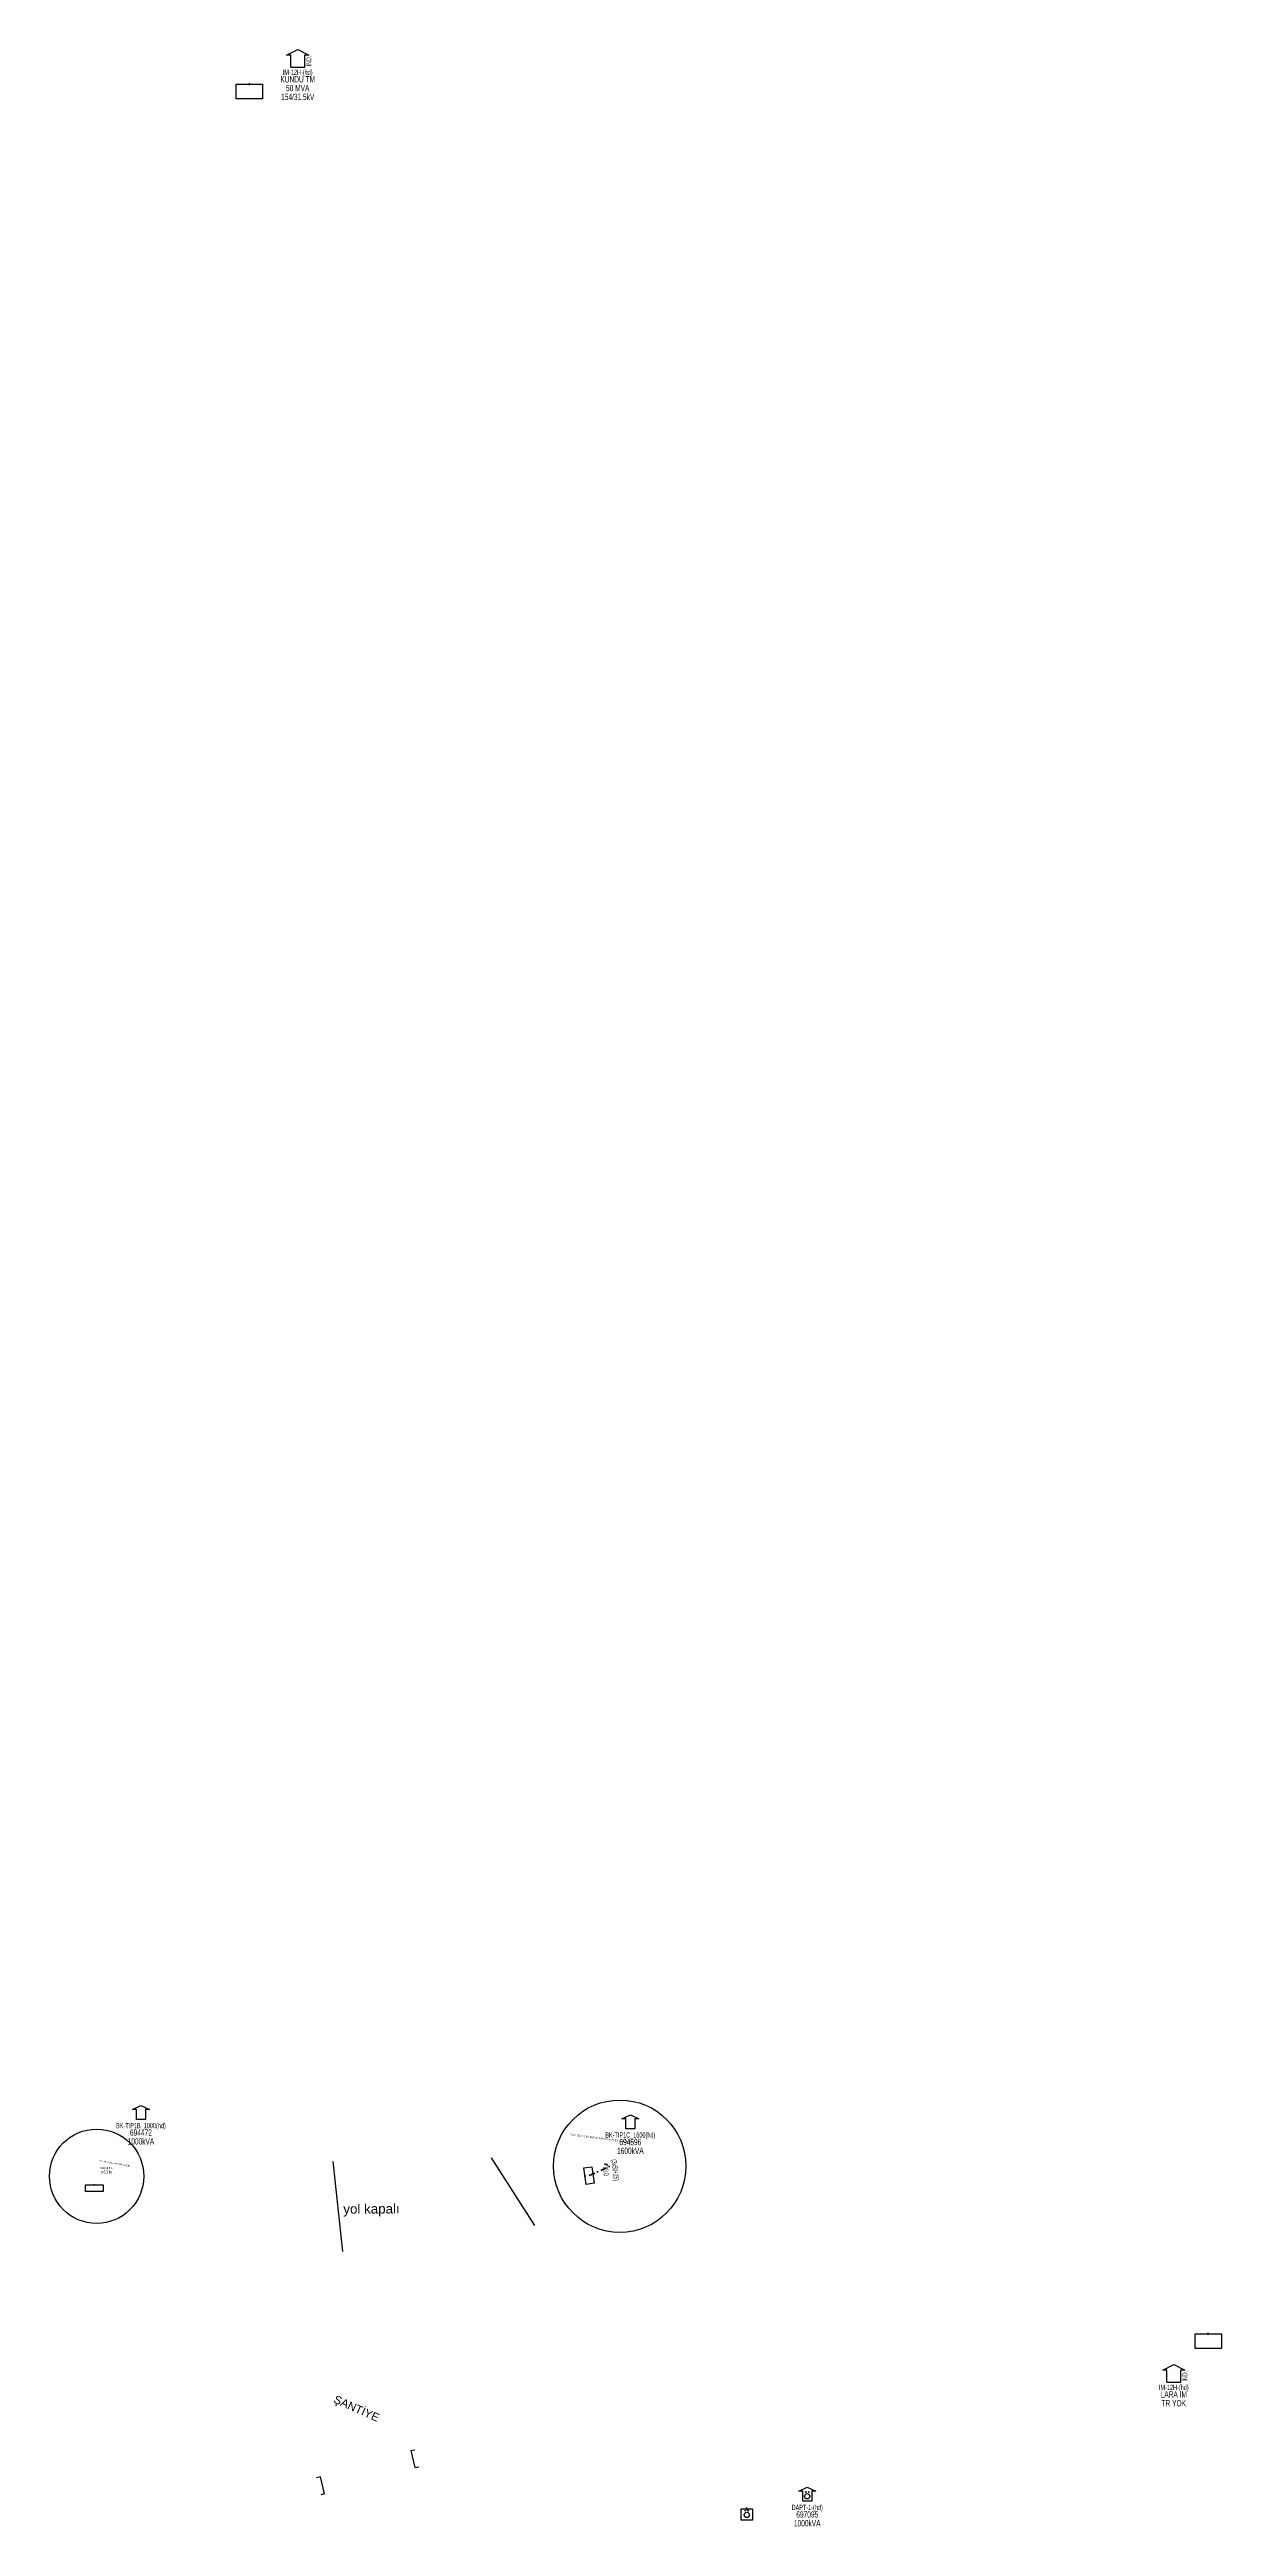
# Model space of a CAD drawing. Header units: millimetres. Extents: x 568462 to 571186, y 4080123 to 4081617.
# Drawn here: x 570719 to 571186, y 4080616 to 4081603 of the extents above; entities that cross this region are included whole.
import ezdxf
from ezdxf.enums import TextEntityAlignment as Align

# ---------------------------------------------------------------- set-up
doc = ezdxf.new("R2010")
doc.units = ezdxf.units.MM
doc.linetypes.add('DASHDOT', pattern=[5, 2.5, -1.25, 0, -1.25])
for name, color, linetype, lineweight in [('HAT_AG_YERALTI_MEVCUT', 126, 'DASHDOT', 50), ('KULLANICI', 4, 'Continuous', 25), ('TRAFO_MEVCUT', 5, 'Continuous', 30)]:
    doc.layers.add(name, color=color, linetype=linetype, lineweight=lineweight)
doc.layers.add('NIA_OG', color=6, linetype='Continuous')
doc.styles.get("Standard").update_dxf_attribs({"font": 'Arial'})

msp = doc.modelspace()

# ---------------------------------------------------------------- texts
at = {"layer": 'HAT_AG_YERALTI_MEVCUT', "lineweight": 30, "width": 0.53}
msp.add_text('23.0', height=2.05, rotation=276.584812, dxfattribs=at).set_placement((570941.459719, 4080757.799357), align=Align.TOP_CENTER)
msp.add_text('(3x50+25)', height=2.05, rotation=276.584812, dxfattribs=at).set_placement((570943.148504, 4080757.994303), align=Align.CENTER)
at = {"layer": 'KULLANICI'}
for s, height, rotation, p in [('6,3KV IBE-3  1997 MODEL 630 KVA AÇIK ŞALT  2KÇ+1ADY', 0.665299, 352.7468, (570926.130559, 4080771.96361)), ('6,3KV IBE-3  1997 MODEL 630 KVA AÇIK ŞALT  2KÇ+1ADY', 0.665299, 352.7468, (570926.130559, 4080771.96361)), ('2YA+1SYA 630 KVA 1998 MODEL', 0.592091, 350.0905, (570738.232883, 4080761.616795)), ('2YA+1SYA 630 KVA 1998 MODEL', 0.592091, 350.0905, (570738.232883, 4080761.616795))]:
    msp.add_text(s, height=height, rotation=rotation, dxfattribs=at).set_placement(p)
at = {"layer": 'KULLANICI', "width": 0.53}
for s, height, rotation, p in [('hücreler 31,5 kv', 0.825, 358.5312, (570741.106373, 4080758.978669)), ('hücreler 31,5 kv', 0.825, 358.5312, (570741.106373, 4080758.978669)), ('tr 6,3 kv', 1.3175, 359.5225, (570741.394852, 4080757.375511)), ('tr 6,3 kv', 1.3175, 359.5225, (570741.394852, 4080757.375511))]:
    msp.add_text(s, height=height, rotation=rotation, dxfattribs=at).set_placement(p, align=Align.MIDDLE_CENTER)
at = {"layer": 'KULLANICI'}
msp.add_text('yol kapalı', height=3.8134, rotation=0.231, dxfattribs=at).set_placement((570847.0498, 4080742.69), align=Align.MIDDLE_CENTER)
msp.add_text('yol kapalı', height=3.8134, rotation=0.231, dxfattribs=at).set_placement((570847.0498, 4080742.69), align=Align.MIDDLE_CENTER)
msp.add_text('ŞANTİYE', height=3.224, rotation=335.9849, dxfattribs=at).set_placement((570841.782341, 4080664.634816), align=Align.TOP_CENTER)
msp.add_text('ŞANTİYE', height=3.224, rotation=335.9849, dxfattribs=at).set_placement((570841.782341, 4080664.634816), align=Align.TOP_CENTER)
at = {"layer": 'TRAFO_MEVCUT', "width": 0.6}
for s, height, p in [('IM-12H-(hd)', 2.1, (570817.642996, 4081592.71604)), ('IM-12H-(hd)', 2.1, (570817.642996, 4081592.71604)), ('KUNDU TM', 2.5, (570817.642996, 4081589.71604)), ('KUNDU TM', 2.5, (570817.642996, 4081589.71604)), ('154/31.5kV', 2.5, (570817.642996, 4081582.71604)), ('154/31.5kV', 2.5, (570817.642996, 4081582.71604)), ('50 MVA', 2.5, (570817.642996, 4081586.21604)), ('50 MVA', 2.5, (570817.642996, 4081586.21604)), ('BK-TIP1B_1000(hd)', 2.1, (570755.179804, 4080774.785346)), ('BK-TIP1B_1000(hd)', 2.1, (570755.179804, 4080774.785346)), ('694472', 2.5, (570755.179804, 4080771.785346)), ('694472', 2.5, (570755.179804, 4080771.785346)), ('1000kVA', 2.5, (570755.179804, 4080768.285346)), ('1000kVA', 2.5, (570755.179804, 4080768.285346)), ('BK-TIP1C_1600(hd)', 2.1, (570950.181616, 4080771.029057)), ('BK-TIP1C_1600(hd)', 2.1, (570950.181616, 4080771.029057)), ('1600kVA', 2.5, (570950.181616, 4080764.529057)), ('1600kVA', 2.5, (570950.181616, 4080764.529057)), ('694596', 2.5, (570950.181616, 4080768.029057)), ('694596', 2.5, (570950.181616, 4080768.029057)), ('IM-12H-(hd)', 2.1, (571166.719473, 4080670.502477)), ('IM-12H-(hd)', 2.1, (571166.719473, 4080670.502477)), ('LARA IM', 2.5, (571166.719473, 4080667.502477)), ('LARA IM', 2.5, (571166.719473, 4080667.502477)), ('TR YOK', 2.5, (571166.719473, 4080664.002477)), ('TR YOK', 2.5, (571166.719473, 4080664.002477)), ('DAPT-1-(hd)', 2.1, (571020.660076, 4080622.680201)), ('DAPT-1-(hd)', 2.1, (571020.660076, 4080622.680201)), ('1000kVA', 2.5, (571020.660076, 4080616.180201)), ('1000kVA', 2.5, (571020.660076, 4080616.180201)), ('697095', 2.5, (571020.660076, 4080619.680201)), ('697095', 2.5, (571020.660076, 4080619.680201))]:
    msp.add_text(s, height=height, dxfattribs=at).set_placement(p, align=Align.CENTER)

# ---------------------------------------------------------------- blocks, each defined once
blk = doc.blocks.new('OG_NIA', base_point=(-43.6726, 128.9236))
at = {"layer": 'NIA_OG'}
for p, q in [((-43.672618, 132.403582), (-45.232618, 132.403582)), ((-43.672618, 125.443582), (-43.672618, 132.403582)), ((-43.672618, 125.443582), (-45.232618, 125.443582))]:
    blk.add_line(p, q, dxfattribs=at)
blk = doc.blocks.new('MEV_OZELBINA_KARE')
at = {"layer": 'TRAFO_MEVCUT', "linetype": 'Continuous'}
for p, q in [((-2.25, 2.25), (2.25, 2.25)), ((-2.25, -2.25), (-2.25, 2.25)), ((0, 1.8), (0, 2.7)), ((2.25, 2.25), (2.25, -2.25)), ((2.25, -2.25), (-2.25, -2.25))]:
    blk.add_line(p, q, dxfattribs=at)
for centre, radius in [((0, -0.215091), 1.049264), ((-0.592312, 1.488957), 0.15614), ((0.592312, 1.488957), 0.15614)]:
    blk.add_circle(centre, radius, dxfattribs=at)
blk = doc.blocks.new('MEV_DAPT_OZEL')
at = {"layer": 'TRAFO_MEVCUT', "linetype": 'Continuous'}
for p, q in [((-3.4, 2), (0, 3.6)), ((-1.8, 2), (-3.4, 2)), ((-1.8, -2), (-1.8, 2)), ((0, 3.6), (3.4, 2)), ((1.8, 2), (1.8, -2)), ((3.4, 2), (1.8, 2)), ((1.8, -2), (-1.8, -2))]:
    blk.add_line(p, q, dxfattribs=at)
for centre, radius in [((0, 0), 1.049264), ((-0.592312, 1.704048), 0.15614), ((0.592312, 1.704048), 0.15614)]:
    blk.add_circle(centre, radius, dxfattribs=at)
blk = doc.blocks.new('MEV_INDMERK_KARE')
at = {"layer": 'TRAFO_MEVCUT', "linetype": 'Continuous'}
for p, q in [((-5.268651, -2.925), (-5.268651, 2.925)), ((-5.268651, 2.925), (5.268651, 2.925)), ((0, 2.535), (0, 3.315)), ((5.268651, 2.925), (5.268651, -2.925)), ((5.268651, -2.925), (-5.268651, -2.925))]:
    blk.add_line(p, q, dxfattribs=at)
blk = doc.blocks.new('MEV_INDMERK')
at = {"layer": 'TRAFO_MEVCUT', "linetype": 'Continuous'}
for p, q in [((-4.4, 2.4), (0, 4.6)), ((-2.8, 2.4), (-4.4, 2.4)), ((-2.8, -2.4), (-2.8, 2.4)), ((0, 4.6), (4.4, 2.4)), ((4.4, 2.4), (2.8, 2.4)), ((2.8, -2.4), (2.8, 2.4)), ((-2.8, -2.4), (2.8, -2.4))]:
    blk.add_line(p, q, dxfattribs=at)
at = {"layer": 'TRAFO_MEVCUT', "linetype": 'Continuous', "width": 0.6}
blk.add_text('İND.', height=2, rotation=90, dxfattribs=at).set_placement((5.417363, -0.010583), align=Align.CENTER)
blk = doc.blocks.new('MEV_BINA_KARE')
at = {"layer": 'TRAFO_MEVCUT', "linetype": 'Continuous'}
for p, q in [((-2.25, -2.25), (-2.25, 2.25)), ((-2.25, 2.25), (2.25, 2.25)), ((0, 1.8), (0, 2.7)), ((2.25, 2.25), (2.25, -2.25)), ((2.25, -2.25), (-2.25, -2.25))]:
    blk.add_line(p, q, dxfattribs=at)
blk = doc.blocks.new('MEV_BETKOSK')
at = {"layer": 'TRAFO_MEVCUT', "linetype": 'Continuous'}
for p, q in [((-3.4, 2), (0, 3.6)), ((-1.8, 2), (-3.4, 2)), ((-1.8, -2), (-1.8, 2)), ((0, 3.6), (3.4, 2)), ((3.4, 2), (1.8, 2)), ((1.8, 2), (1.8, -2)), ((1.8, -2), (-1.8, -2))]:
    blk.add_line(p, q, dxfattribs=at)

# ---------------------------------------------------------------- linework, layer by layer
at = {"layer": 'HAT_AG_YERALTI_MEVCUT', "flags": 128}
msp.add_lwpolyline([(570933.711, 4080755.911), (570942.100483, 4080759.660834), (570939.89, 4080760.56)], dxfattribs=at)
at = {"layer": 'KULLANICI', "flags": 128}
for points in [[(570831.682139, 4080761.47276), (570835.476633, 4080725.61479)], [(570831.682139, 4080761.47276), (570835.476633, 4080725.61479)], [(570831.682139, 4080761.47276), (570835.476633, 4080725.61479)], [(570831.682139, 4080761.47276), (570835.476633, 4080725.61479)], [(570894.670743, 4080762.990558), (570911.935692, 4080736.049649)], [(570894.670743, 4080762.990558), (570911.935692, 4080736.049649)], [(570894.670743, 4080762.990558), (570911.935692, 4080736.049649)], [(570894.670743, 4080762.990558), (570911.935692, 4080736.049649)]]:
    msp.add_lwpolyline(points, dxfattribs=at)
at = {"layer": 'KULLANICI'}
for centre, radius in [((570945.982193, 4080759.66303), 26.359807), ((570945.982193, 4080759.66303), 26.359807), ((570737.531898, 4080755.62947), 18.777748), ((570737.531898, 4080755.62947), 18.777748)]:
    msp.add_circle(centre, radius, dxfattribs=at)

# ---------------------------------------------------------------- block references
at = {"layer": 'NIA_OG'}
for p, rotation in [((570863.556464, 4080642.982908), 193.051995), ((570827.512208, 4080632.477718), 13.995212)]:
    msp.add_blockref('OG_NIA', p, dxfattribs=dict(at, rotation=rotation))
at = {"layer": 'TRAFO_MEVCUT'}
for name, p in [('MEV_INDMERK', (570817.642996, 4081598.21604)), ('MEV_INDMERK', (570817.642996, 4081598.21604)), ('MEV_INDMERK_KARE', (570798.393561, 4081586.08867)), ('MEV_INDMERK_KARE', (570798.393561, 4081586.08867)), ('MEV_BETKOSK', (570755.179804, 4080780.285346)), ('MEV_BETKOSK', (570755.179804, 4080780.285346)), ('MEV_BETKOSK', (570950.181616, 4080776.529057)), ('MEV_BETKOSK', (570950.181616, 4080776.529057)), ('MEV_INDMERK_KARE', (571180.451, 4080689.938)), ('MEV_INDMERK_KARE', (571180.451, 4080689.938)), ('MEV_INDMERK', (571166.719473, 4080676.002477)), ('MEV_INDMERK', (571166.719473, 4080676.002477)), ('MEV_DAPT_OZEL', (571020.660076, 4080628.180201)), ('MEV_DAPT_OZEL', (571020.660076, 4080628.180201)), ('MEV_OZELBINA_KARE', (570996.577517, 4080620.956477)), ('MEV_OZELBINA_KARE', (570996.577517, 4080620.956477))]:
    msp.add_blockref(name, p, dxfattribs=at)
at = {"layer": 'TRAFO_MEVCUT', "yscale": 0.712414, "rotation": 97.83319499999999}
for xscale in [1.480580999999999, 1.480581]:
    msp.add_blockref('MEV_BINA_KARE', (570933.711, 4080755.911), dxfattribs=dict(at, xscale=xscale))
at = {"layer": 'TRAFO_MEVCUT', "xscale": 1.549107, "yscale": 0.5874080000000002}
msp.add_blockref('MEV_BINA_KARE', (570736.633, 4080750.948), dxfattribs=at)
msp.add_blockref('MEV_BINA_KARE', (570736.633, 4080750.948), dxfattribs=at)

msp.set_redraw_order([(e.dxf.handle, doc.entitydb.next_handle()) for e in msp.query("TEXT MTEXT ATTDEF DIMENSION ARC_DIMENSION")])  # texts and dimensions are drawn at this point

doc.saveas('drawing.dxf')
